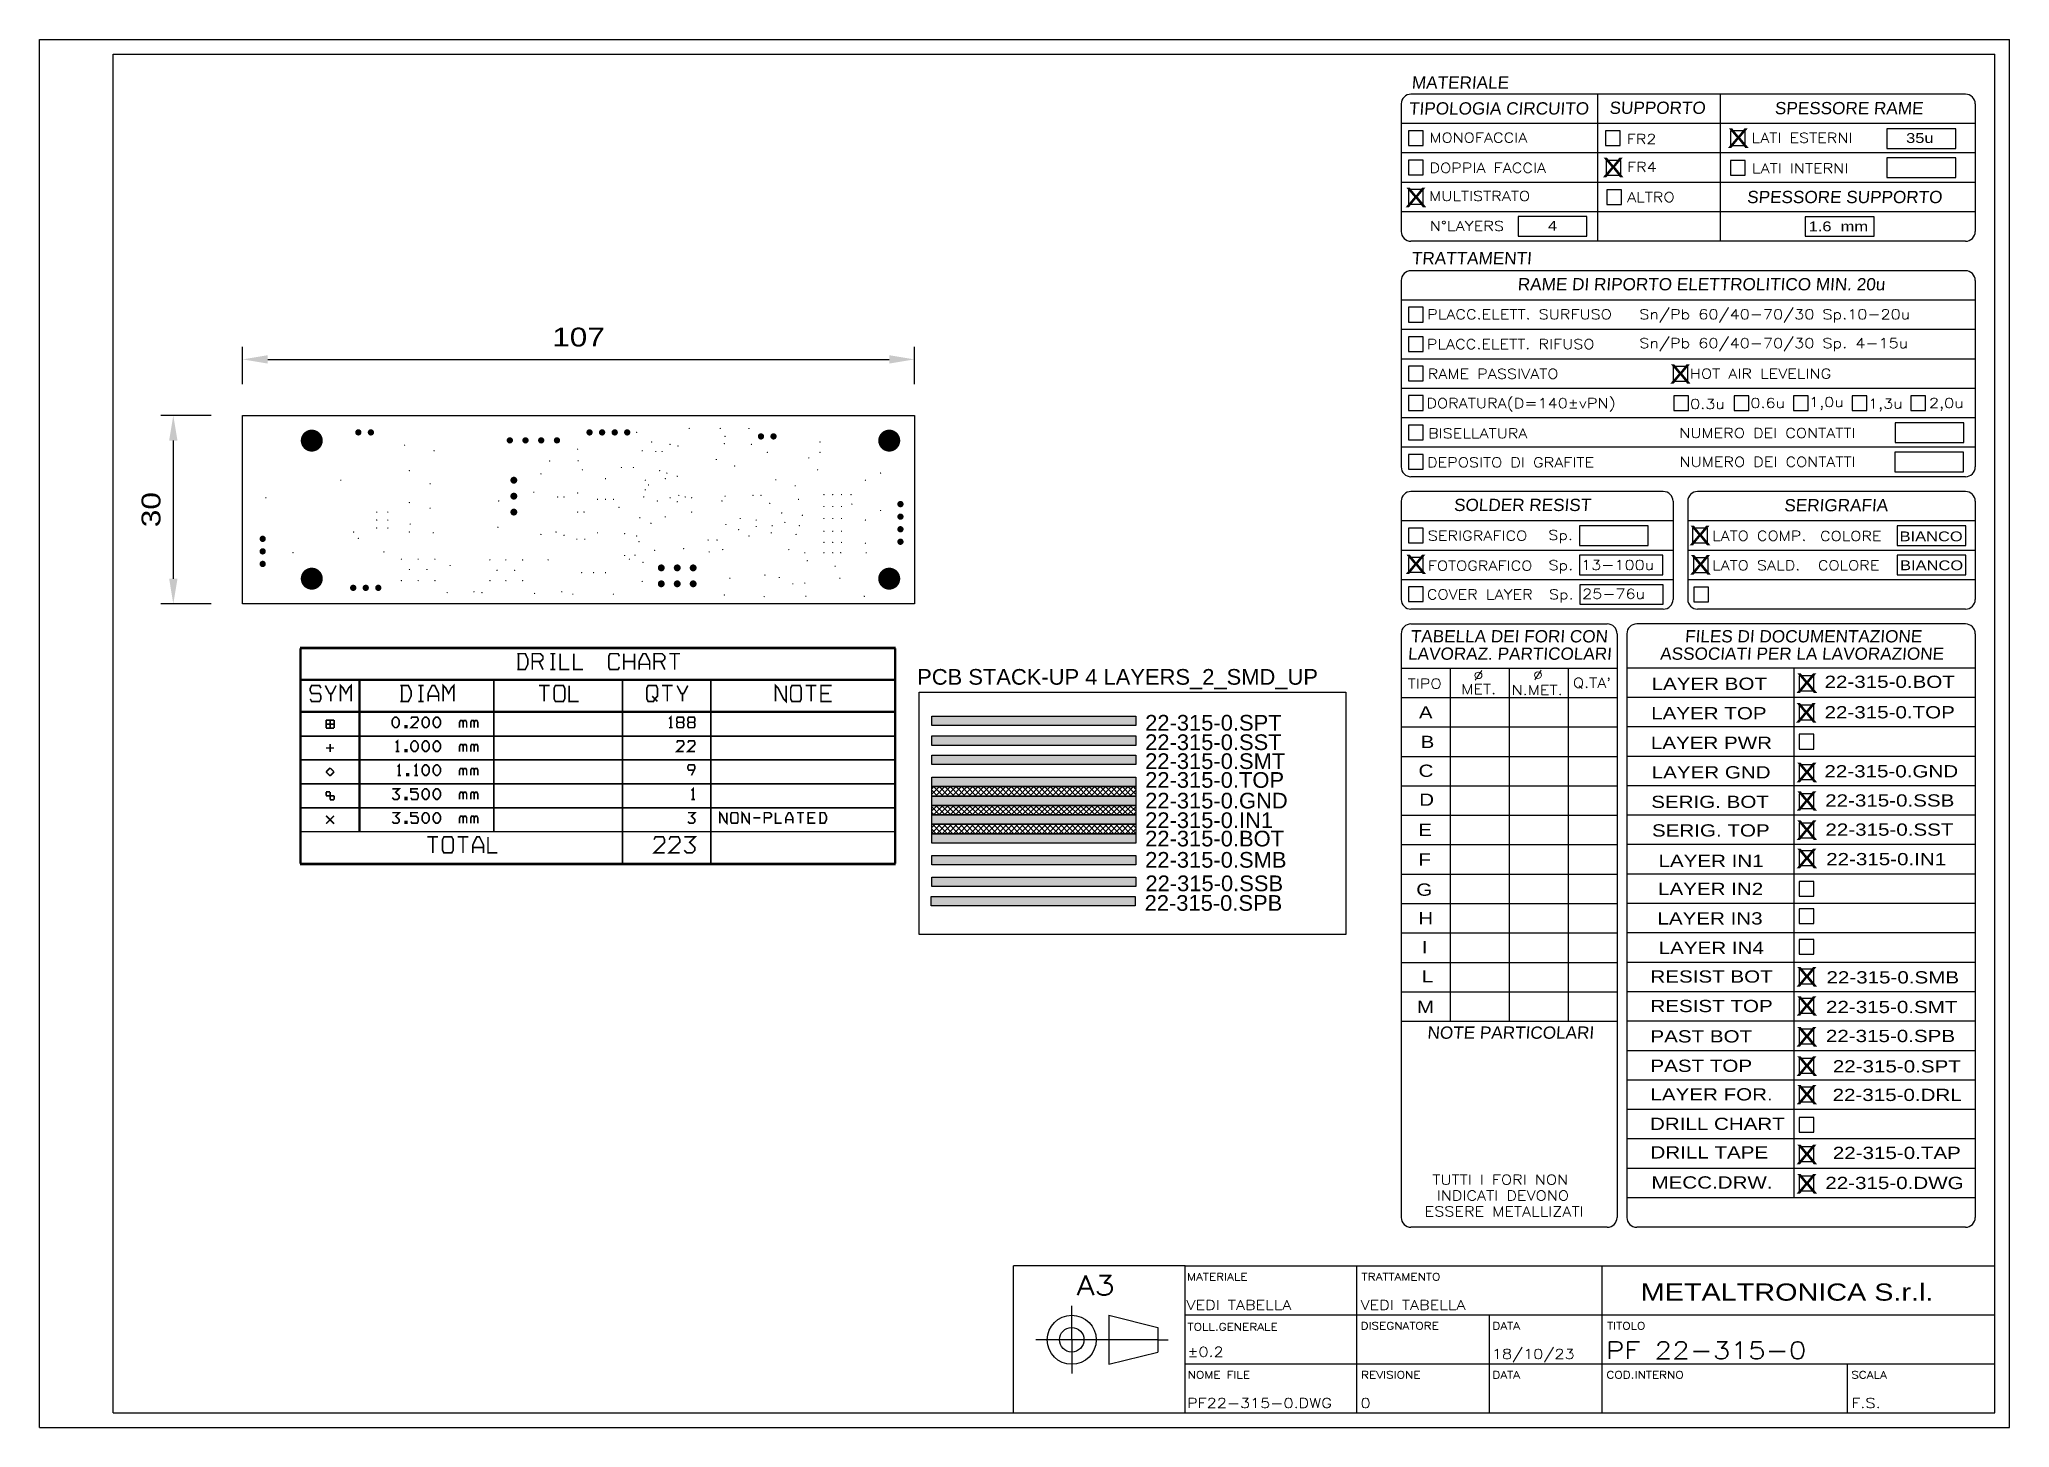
# Paper-space layout 'Layout1' of a CAD drawing. Extents: x 0 to 402, y 0 to 283.
# The model-space entities are those that its viewports show. They can reach past a viewport. Long polylines and large blocks are cut down to what shows.
import ezdxf
from ezdxf.enums import TextEntityAlignment as Align

# ---------------------------------------------------------------- set-up
doc = ezdxf.new("R2010")
doc.units = 0
doc.header["$LTSCALE"] = 10
doc.header["$MEASUREMENT"] = 0
doc.layers.get('0').update_dxf_attribs({"linetype": 'CONTINUOUS'})
doc.layers.get('Defpoints').update_dxf_attribs({"linetype": 'CONTINUOUS'})
for name, color, linetype in [('22-315-0_DRD', 7, 'CONTINUOUS'), ('ATTRIBUTI', 7, 'CONTINUOUS'), ('CARTIGLIO', 7, 'CONTINUOUS'), ('OGGETTO', 7, 'CONTINUOUS'), ('QUOTE', 6, 'CONTINUOUS'), ('TABELLA', 7, 'CONTINUOUS'), ('THRUHOLE_NPT', 8, 'CONTINUOUS'), ('THRUHOLE_TAP', 15, 'CONTINUOUS'), ('VIEWPORT', 7, 'CONTINUOUS')]:
    doc.layers.add(name, color=color, linetype=linetype)
doc.layers.get('VIEWPORT').off()
doc.styles.add('ROMANS', font='romans', dxfattribs={"height": 4})
doc.styles.add('STILE25', font='arial.ttf', dxfattribs={"width": 1.2, "height": 2.5})
doc.styles.add('STILE3', font='arial.ttf', dxfattribs={"width": 1.2, "height": 3})
doc.styles.add('STILE35', font='arial.ttf', dxfattribs={"width": 1.2, "height": 3.5})
doc.styles.add('STYLE4', font='arial.ttf', dxfattribs={"width": 1.2, "height": 4})
doc.dimstyles.new('QUOTE', dxfattribs={"dimscale": 0, "dimtxt": 3, "dimasz": 4, "dimexe": 2, "dimexo": 5, "dimgap": 2, "dimtad": 1, "dimdec": 1, "dimzin": 13, "dimdsep": 46, "dimtxsty": 'STILE3', "dimcen": 0, "dimclrt": 7, "dimadec": 0, "dimazin": 0, "dimtfac": 0.666667, "dimtdec": 1, "dimtofl": 0, "dimtmove": 2, "dimatfit": 3, "dimfxl": 0, "dimtolj": 1, "dimtzin": 13, "dimarcsym": 0})

psp = doc.layouts.get("Layout1")

msp = doc.modelspace()

# ---------------------------------------------------------------- texts
at = {"layer": 'OGGETTO', "style": 'STILE25'}
for s, p in [('PCB STACK-UP 4 LAYERS_2_SMD_UP', (217.91, 247.68)), ('22-315-0.SPT', (254.23, 240.37)), ('22-315-0.SST', (254.23, 237.27)), ('22-315-0.SMT', (254.23, 234.25)), ('22-315-0.TOP', (254.23, 231.25)), ('22-315-0.GND', (254.23, 227.96)), ('22-315-0.IN1', (254.23, 224.84)), ('22-315-0.BOT', (254.23, 221.91)), ('22-315-0.SMB', (254.23, 218.52)), ('22-315-0.SSB', (254.27, 214.78)), ('22-315-0.SPB', (254.14, 211.65))]:
    msp.add_text(s, height=2.5, dxfattribs=at).set_placement(p)

# ---------------------------------------------------------------- blocks, each defined once
blk = doc.blocks.new('QD')
at = {"layer": 'ATTRIBUTI', "linetype": 'Continuous'}
blk.add_lwpolyline([(-1.5, 1.5), (-1.5, -1.5), (1.5, -1.5), (1.5, 1.5)], close=True, dxfattribs=at)
blk = doc.blocks.new('TABELLAPCB2')
at = {"layer": 'ATTRIBUTI', "color": 6, "linetype": 'Continuous'}
for p, q in [((116, 239.99), (102, 239.99)), ((102, 239.99), (102, 235.99)), ((116, 235.99), (116, 239.99)), ((102, 235.99), (116, 235.99))]:
    blk.add_line(p, q, dxfattribs=at)
for points in [[(102, 241.91), (116, 241.91), (116, 245.91), (102, 245.91)], [(26.82, 224.03), (40.82, 224.03), (40.82, 228.03), (26.82, 228.03)], [(85.36, 223.98), (99.36, 223.98), (99.36, 227.98), (85.36, 227.98)], [(103.65, 181.96), (117.65, 181.96), (117.65, 185.96), (103.65, 185.96)], [(103.61, 175.96), (117.61, 175.96), (117.61, 179.96), (103.61, 179.96)], [(39.33, 160.95), (53.33, 160.95), (53.33, 164.95), (39.33, 164.95)], [(104.08, 160.96), (118.08, 160.96), (118.08, 164.96), (104.08, 164.96)], [(39.34, 154.96), (56.34, 154.96), (56.34, 158.96), (39.34, 158.96)], [(104.09, 154.96), (118.09, 154.96), (118.09, 158.96), (104.09, 158.96)], [(39.4, 148.96), (56.4, 148.96), (56.4, 152.96), (39.4, 152.96)]]:
    blk.add_lwpolyline(points, close=True, dxfattribs=at)
at = {"layer": 'TABELLA', "color": 1, "linetype": 'Continuous'}
for p, q in [((118, 252.96), (5, 252.96)), ((43, 252.96), (43, 222.96)), ((68, 252.96), (68, 222.96)), ((3, 250.96), (3, 224.96)), ((120, 250.96), (120, 224.96)), ((120, 246.96), (3, 246.96)), ((118, 222.96), (5, 222.96)), ((118, 216.96), (5, 216.96)), ((3, 214.96), (3, 176.96)), ((120, 214.96), (120, 176.96)), ((120, 210.96), (3, 210.96)), ((118, 174.96), (5, 174.96)), ((3, 169.96), (3, 149.96)), ((56.41, 171.96), (5, 171.96)), ((58.41, 169.96), (58.41, 149.96)), ((61.41, 169.96), (61.41, 149.96)), ((118, 171.96), (63.41, 171.96)), ((120, 169.96), (120, 149.96)), ((58.41, 165.96), (3, 165.96)), ((120, 165.96), (61.41, 165.96)), ((56.41, 147.96), (5, 147.96)), ((5, 144.96), (45, 144.96)), ((118, 144.96), (51, 144.96)), ((118, 147.96), (63.41, 147.96)), ((3, 142.96), (3, 111.96)), ((47, 142.96), (47, 23.96)), ((49, 142.96), (49, 23.96)), ((120, 142.96), (120, 23.96)), ((3, 135.96), (47, 135.96)), ((120, 135.96), (49, 135.96)), ((3, 111.96), (3, 108.96)), ((3, 108.96), (3, 66.96)), ((3, 66.96), (3, 63.96)), ((3, 63.96), (47, 63.96)), ((3, 63.96), (3, 23.96)), ((45, 21.96), (5, 21.96)), ((118, 21.96), (51, 21.96))]:
    blk.add_line(p, q, dxfattribs=at)
at = {"layer": 'TABELLA', "color": 6, "linetype": 'Continuous'}
for p, q in [((120, 240.96), (3, 240.96)), ((120, 234.96), (3, 234.96)), ((120, 228.96), (3, 228.96)), ((120, 204.96), (3, 204.96)), ((120, 198.96), (3, 198.96)), ((120, 192.96), (3, 192.96)), ((120, 186.96), (3, 186.96)), ((120, 180.96), (3, 180.96)), ((58.41, 159.96), (3, 159.96)), ((120, 159.96), (61.41, 159.96)), ((58.41, 153.96), (3, 153.96)), ((120, 153.96), (61.41, 153.96)), ((13, 135.96), (13, 63.96)), ((25, 135.96), (25, 63.96)), ((37, 135.96), (37, 63.96)), ((83.05, 135.96), (83.05, 27.96)), ((3, 129.96), (47, 129.96)), ((120, 129.96), (49, 129.96)), ((3, 123.96), (47, 123.96)), ((120, 123.96), (49, 123.96)), ((3, 117.96), (47, 117.96)), ((120, 117.96), (49, 117.96)), ((3, 111.96), (47, 111.96)), ((120, 111.96), (49, 111.96)), ((3, 105.96), (47, 105.96)), ((120, 105.96), (49, 105.96)), ((3, 99.96), (47, 99.96)), ((120, 99.96), (49, 99.96)), ((3, 93.96), (47, 93.96)), ((120, 93.96), (49, 93.96)), ((3, 87.96), (47, 87.96)), ((120, 87.96), (49, 87.96)), ((3, 81.96), (47, 81.96)), ((120, 81.96), (49, 81.96)), ((3, 75.96), (47, 75.96)), ((120, 75.96), (49, 75.96)), ((3, 69.96), (47, 69.96)), ((120, 69.96), (49, 69.96)), ((120, 63.96), (49, 63.96)), ((120, 57.96), (49, 57.96)), ((120, 51.96), (49, 51.96)), ((120, 45.96), (49, 45.96)), ((120, 39.96), (49, 39.96)), ((120, 33.96), (49, 33.96)), ((120, 27.96), (49, 27.96))]:
    blk.add_line(p, q, dxfattribs=at)
at = {"layer": 'TABELLA', "color": 1, "linetype": 'Continuous'}
for centre, start, end in [((5, 250.96), 90, 180), ((118, 250.96), 0, 90), ((5, 224.96), 180, 270), ((118, 224.96), 270, 0), ((5, 214.96), 90, 180), ((118, 214.96), 0, 90), ((5, 176.96), 180, 270), ((118, 176.96), 270, 0), ((5, 169.96), 90, 180), ((56.41, 169.96), 0, 90), ((63.41, 169.96), 90, 180), ((118, 169.96), 0, 90), ((5, 149.96), 180, 270), ((56.41, 149.96), 270, 0), ((63.41, 149.96), 180, 270), ((118, 149.96), 270, 0), ((5, 142.96), 90, 180), ((45, 142.96), 0, 90), ((51, 142.96), 90, 180), ((118, 142.96), 0, 90), ((5, 23.96), 180, 270), ((45, 23.96), 270, 0), ((51, 23.96), 180, 270), ((118, 23.96), 270, 0)]:
    blk.add_arc(centre, 2, start, end, dxfattribs=at)
at = {"layer": 'TABELLA', "linetype": 'Continuous'}
for p in [(6, 244), (46.11, 243.96), (71.62, 243.96), (6, 238), (46.25, 237.96), (71.62, 237.96), (6, 232), (46.4, 231.96), (6, 208), (6, 202), (6, 196), (59.91, 195.96), (6, 190), (60.05, 189.96), (72.34, 189.96), (84.42, 189.96), (96.42, 189.96), (108.34, 189.96), (6, 184), (6, 178), (6, 163), (63.9, 162.96), (6, 157), (64.05, 156.96), (6, 151), (64.11, 150.96), (85.62, 132.85), (85.62, 126.9), (85.62, 120.96), (85.62, 114.74), (85.62, 108.8), (85.62, 102.85), (85.62, 97.18), (85.62, 90.93), (85.62, 85.36), (85.62, 79.15), (85.62, 73.07), (85.62, 67.12), (85.62, 60.86), (85.62, 54.86), (85.62, 49.03), (85.62, 42.85), (85.62, 36.85), (85.62, 30.87)]:
    blk.add_blockref('QD', p, dxfattribs=at)
at = {"layer": 'ATTRIBUTI', "linetype": 'Continuous', "width": 1.2, "flags": 8}
for tag, height, style, p in [('X', 4, 'STYLE4', (6.1, 244.01)), ('X', 4, 'STYLE4', (71.7, 244.01)), ('VAL', 2, 'STILE25', (108.7, 244.01)), ('X', 4, 'STYLE4', (6, 237.91)), ('X', 4, 'STYLE4', (46.2, 238.01)), ('VAL', 2, 'STILE25', (92.09, 226)), ('X', 4, 'STYLE4', (6, 208.01)), ('X', 4, 'STYLE4', (6, 163.01)), ('X', 4, 'STYLE4', (63.9, 163.01)), ('VAL', 2, 'STILE25', (46.4, 163.01)), ('COL', 2, 'STILE25', (111, 162.81))]:
    blk.add_attdef(tag, text='', height=height, dxfattribs=dict(at, style=style)).set_placement(p, align=Align.MIDDLE_CENTER)
at = {"layer": 'ATTRIBUTI', "linetype": 'Continuous', "width": 1.2}
for tag, height, style, p in [('X', 4, 'STYLE4', (46.1, 244.01)), ('X', 4, 'STYLE4', (71.6, 238.01)), ('VAL', 2, 'STILE25', (108.96, 238.08)), ('X', 4, 'STYLE4', (6, 231.91)), ('X', 4, 'STYLE4', (46.4, 232.01)), ('X', 4, 'STYLE4', (6, 202.01)), ('X', 4, 'STYLE4', (6, 196.01)), ('X', 4, 'STYLE4', (59.9, 195.91)), ('X', 4, 'STYLE4', (6, 190.01)), ('X', 4, 'STYLE4', (60, 189.91)), ('X', 4, 'STYLE4', (72.3, 189.91)), ('X', 4, 'STYLE4', (84.4, 189.91)), ('X', 4, 'STYLE4', (96.4, 190.01)), ('X', 4, 'STYLE4', (108.3, 190.01)), ('X', 4, 'STYLE4', (6, 184.01)), ('NUM', 2, 'STILE25', (110.99, 183.91)), ('X', 4, 'STYLE4', (6, 178.01)), ('NUM', 2, 'STILE25', (111.02, 178.01)), ('X', 4, 'STYLE4', (6, 157.11)), ('X', 4, 'STYLE4', (64, 157.01)), ('BIANCO', 2, 'STILE25', (111.1, 156.91)), ('X', 4, 'STYLE4', (6, 151.01)), ('X', 4, 'STYLE4', (85.68, 132.91)), ('CSXXXR1.BOT', 2.5, 'STILE25', (102.56, 133.16)), ('X', 4, 'STYLE4', (85.54, 126.83)), ('DIA', 2.5, 'STILE25', (19.2, 127.01)), ('DIA', 2.5, 'STILE25', (31.1, 126.91)), ('QTA', 2.5, 'STILE25', (42.1, 126.91)), ('CSXXXR1.TOP', 2.5, 'STILE25', (102.56, 126.94)), ('DIA', 2.5, 'STILE25', (19.2, 120.91)), ('DIA', 2.5, 'STILE25', (31.1, 121.01)), ('QTA', 2.5, 'STILE25', (42.1, 120.91)), ('X', 4, 'STYLE4', (85.68, 120.88)), ('CSXXXR1.PWR', 2.5, 'STILE25', (103.25, 121)), ('X', 4, 'STYLE4', (85.68, 114.67)), ('DIA', 2.5, 'STILE25', (19.1, 114.91)), ('DIA', 2.5, 'STILE25', (31.1, 114.81)), ('QTA', 2.5, 'STILE25', (42, 114.91)), ('CSXXXR1.GND', 2.5, 'STILE25', (102.89, 114.92)), ('DIA', 2.5, 'STILE25', (19.1, 108.91)), ('DIA', 2.5, 'STILE25', (31.2, 108.91)), ('QTA', 2.5, 'STILE25', (42.1, 108.91)), ('X', 4, 'STYLE4', (85.68, 108.86)), ('CSXXXR1.SSB', 2.5, 'STILE25', (102.57, 108.97)), ('X', 4, 'STYLE4', (85.68, 102.91)), ('DIA', 2.5, 'STILE25', (19, 102.91)), ('DIA', 2.5, 'STILE25', (31.3, 103.11)), ('QTA', 2.5, 'STILE25', (42.3, 102.91)), ('CSXXXR1.SST', 2.5, 'STILE25', (102.5, 103.03)), ('DIA', 2.5, 'STILE25', (19.1, 96.91)), ('DIA', 2.5, 'STILE25', (31.3, 97.11)), ('QTA', 2.5, 'STILE25', (42.2, 97.21)), ('X', 4, 'STYLE4', (85.68, 97.13)), ('CSXXXR1.IN1', 2.5, 'STILE25', (101.84, 97.01)), ('X', 4, 'STYLE4', (85.68, 90.99)), ('CSXXXR1.IN2', 2.5, 'STILE25', (101.79, 91.24)), ('DIA', 2.5, 'STILE25', (19.2, 90.91)), ('DIA', 2.5, 'STILE25', (31.3, 91.01)), ('QTA', 2.5, 'STILE25', (42, 90.91)), ('DIA', 2.5, 'STILE25', (19.2, 84.91)), ('DIA', 2.5, 'STILE25', (31.4, 85.11)), ('QTA', 2.5, 'STILE25', (42, 84.91)), ('X', 4, 'STYLE4', (85.68, 85.58)), ('CSXXXR1.IN3', 2.5, 'STILE25', (101.63, 84.93)), ('X', 4, 'STYLE4', (85.68, 79.23)), ('DIA', 2.5, 'STILE25', (19.1, 78.91)), ('DIA', 2.5, 'STILE25', (31.4, 79.01)), ('QTA', 2.5, 'STILE25', (42.1, 79.01)), ('CSXXXR1.IN4', 2.5, 'STILE25', (101.78, 78.94)), ('DIA', 2.5, 'STILE25', (19.1, 72.91)), ('DIA', 2.5, 'STILE25', (31.3, 73.01)), ('QTA', 2.5, 'STILE25', (41.9, 73.01)), ('X', 4, 'STYLE4', (85.68, 73.02)), ('CSXXXR1.SMB', 2.5, 'STILE25', (103.19, 72.9)), ('DIA', 2.5, 'STILE25', (31.3, 67.11)), ('X', 4, 'STYLE4', (85.68, 67.07)), ('DIA', 2.5, 'STILE25', (19.1, 66.91)), ('QTA', 2.5, 'STILE25', (42, 66.91)), ('CSXXXR1.SMT', 2.5, 'STILE25', (102.97, 66.87)), ('X', 4, 'STYLE4', (85.68, 60.81)), ('CSXXXR1.SPB', 2.5, 'STILE25', (102.72, 60.95)), ('X', 4, 'STYLE4', (85.68, 54.81)), ('CSXXXR1.SMT', 2.5, 'STILE25', (104.02, 54.77)), ('X', 4, 'STYLE4', (85.68, 48.99)), ('CSXXXR1.DRL', 2.5, 'STILE25', (104.09, 48.95)), ('X', 4, 'STYLE4', (85.68, 42.8)), ('CSXXXR1.DRD', 2.5, 'STILE25', (104.36, 43.13)), ('X', 4, 'STYLE4', (85.68, 36.8)), ('CSXXXR1.TAP', 2.5, 'STILE25', (104.02, 37.12)), ('X', 4, 'STYLE4', (85.68, 30.82)), ('CSXXXR1.DWG', 2.5, 'STILE25', (103.53, 31))]:
    blk.add_attdef(tag, text='', height=height, dxfattribs=dict(at, style=style)).set_placement(p, align=Align.MIDDLE_CENTER)
at = {"layer": 'TABELLA', "linetype": 'Continuous', "style": 'STILE25', "oblique": 4}
for s, p in [('MATERIALE', (5.12, 254.07)), ('TIPOLOGIA CIRCUITO', (4.54, 248.8)), ('SUPPORTO', (45.4, 248.93)), ('SPESSORE RAME', (79.1, 248.86)), ('SPESSORE SUPPORTO', (73.45, 230.74)), ('TRATTAMENTI', (5.12, 218.26)), ('RAME DI RIPORTO ELETTROLITICO MIN. 20u', (26.7, 212.96)), ('SOLDER RESIST', (13.71, 167.97)), ('SERIGRAFIA', (81.02, 167.91)), ('TABELLA DEI FORI CON', (4.9, 141.19)), ('FILES DI DOCUMENTAZIONE', (60.8, 141.19)), ('LAVORAZ. PARTICOLARI', (4.35, 137.65)), ('ASSOCIATI PER LA LAVORAZIONE', (55.73, 137.65)), ('NOTE PARTICOLARI', (8.3, 60.39))]:
    blk.add_text(s, height=2.5, dxfattribs=at).set_placement(p)
at = {"layer": 'TABELLA', "linetype": 'Continuous', "width": 1.2}
for s, height, style, p in [('MONOFACCIA', 2, 'ROMANS', (8.75, 243.1)), ('LATI ESTERNI', 2, 'ROMANS', (74.41, 243.06)), ('FR2', 2, 'ROMANS', (48.96, 242.8)), ('DOPPIA FACCIA', 2, 'ROMANS', (8.78, 236.93)), ('FR4', 2, 'ROMANS', (49.03, 237.1)), ('LATI INTERNI', 2, 'ROMANS', (74.49, 236.85)), ('MULTISTRATO', 2, 'ROMANS', (8.7, 231.18)), ('ALTRO', 2, 'ROMANS', (49.05, 230.96)), ('N°LAYERS', 2, 'ROMANS', (8.83, 225.09)), ('PLACC.ELETT. SURFUSO ', 2, 'ROMANS', (8.29, 207.08)), ('Sn/Pb 60/40-70/30 Sp.10-20u', 2, 'ROMANS', (51.52, 207.08)), ('PLACC.ELETT. RIFUSO ', 2, 'ROMANS', (8.24, 200.99)), ('Sn/Pb 60/40-70/30 Sp. 4-15u', 2, 'ROMANS', (51.52, 201.2)), ('RAME PASSIVATO', 2, 'ROMANS', (8.41, 194.95)), ('HOT AIR LEVELING', 2, 'ROMANS', (61.84, 194.99)), ('DORATURA(D=140%%PvPN)', 2, 'ROMANS', (8.15, 188.96)), ('0.3u', 2, 'ROMANS', (61.89, 188.8)), ('0.6u', 2, 'ROMANS', (74.17, 188.99)), ('1,0u', 2, 'ROMANS', (86.13, 189.19)), ('1,3u', 2, 'ROMANS', (98.14, 188.87)), ('2,0u', 2, 'ROMANS', (110.56, 188.99)), ('BISELLATURA', 2, 'ROMANS', (8.47, 182.83)), ('NUMERO DEI CONTATTI', 2, 'ROMANS', (59.68, 182.87)), ('DEPOSITO DI GRAFITE', 2, 'ROMANS', (8.27, 176.89)), ('NUMERO DEI CONTATTI', 2, 'ROMANS', (59.72, 176.99)), ('SERIGRAFICO ', 2, 'ROMANS', (8.42, 161.95)), ('Sp.', 2, 'ROMANS', (32.98, 162.07)), ('LATO COMP.', 2, 'ROMANS', (66.34, 161.92)), ('COLORE', 2, 'ROMANS', (88.35, 161.87)), ('FOTOGRAFICO ', 2, 'ROMANS', (8.44, 155.84)), ('Sp.', 2, 'ROMANS', (33.02, 155.93)), ('13-100u', 2, 'ROMANS', (39.67, 155.98)), ('LATO SALD.', 2, 'ROMANS', (66.34, 155.9)), ('COLORE', 2, 'ROMANS', (87.91, 155.9)), ('COVER LAYER ', 2, 'ROMANS', (8.23, 149.97)), ('Sp.', 2, 'ROMANS', (33.12, 149.98)), ('25-76u', 2, 'ROMANS', (39.88, 150.08)), ('TIPO', 2, 'ROMANS', (4.34, 131.78)), ('MET.', 2, 'ROMANS', (15.25, 130.65)), ('%%C', 2, 'ROMANS', (17.72, 133.47)), ('%%C', 2, 'ROMANS', (29.85, 133.53)), ("Q.TA'", 2, 'ROMANS', (38.01, 131.96)), ('LAYER BOT', 2.5, 'STILE25', (54.03, 131.51)), ('N.MET.', 2, 'ROMANS', (25.51, 130.47)), ('A', 2.5, 'STILE25', (6.61, 125.68)), ('LAYER TOP', 2.5, 'STILE25', (53.95, 125.5)), ('B', 2.5, 'STILE25', (6.96, 119.66)), ('LAYER PWR', 2.5, 'STILE25', (53.89, 119.48)), ('C', 2.5, 'STILE25', (6.54, 113.78)), ('LAYER GND', 2.5, 'STILE25', (54.06, 113.46)), ('D', 2.5, 'STILE25', (6.68, 107.88)), ('SERIG. BOT', 2.5, 'STILE25', (53.96, 107.44)), ('E', 2.5, 'STILE25', (6.49, 101.71)), ('SERIG. TOP', 2.5, 'STILE25', (54.11, 101.61)), ('F', 2.5, 'STILE25', (6.51, 95.68)), ('LAYER IN1', 2.5, 'STILE25', (55.44, 95.41)), ('G', 2.5, 'STILE25', (6.08, 89.54)), ('LAYER IN2', 2.5, 'STILE25', (55.35, 89.7)), ('H', 2.5, 'STILE25', (6.49, 83.72)), ('LAYER IN3', 2.5, 'STILE25', (55.23, 83.68)), ('I', 2.5, 'STILE25', (7.23, 77.79)), ('LAYER IN4', 2.5, 'STILE25', (55.48, 77.66)), ('L', 2.5, 'STILE25', (7.2, 71.87)), ('RESIST BOT', 2.5, 'STILE25', (53.8, 71.83)), ('RESIST TOP', 2.5, 'STILE25', (53.8, 65.82)), ('M', 2.5, 'STILE25', (6.2, 65.65)), ('PAST BOT', 2.5, 'STILE25', (53.8, 59.63)), ('PAST TOP', 2.5, 'STILE25', (53.8, 53.63)), ('LAYER FOR.', 2.5, 'STILE25', (53.8, 47.81)), ('DRILL CHART', 2.5, 'STILE25', (53.71, 41.8)), ('DRILL TAPE', 2.5, 'STILE25', (53.8, 35.98)), ('TUTTI I FORI NON', 2, 'ROMANS', (9.36, 30.67)), ('MECC.DRW.', 2.5, 'STILE25', (54.01, 29.85)), ('INDICATI DEVONO', 2, 'ROMANS', (10.24, 27.43)), ('ESSERE METALLIZATI', 2, 'ROMANS', (7.78, 24.19))]:
    blk.add_text(s, height=height, dxfattribs=dict(at, style=style)).set_placement(p)
at = {"layer": 'TABELLA', "linetype": 'Continuous', "style": 'STILE25', "width": 1.2}
blk.add_attdef('NUM', text='', height=2, dxfattribs=at).set_placement((33.83, 226.12), align=Align.MIDDLE_CENTER)
blk = doc.blocks.new('A3METALTRONICA')
at = {"layer": 'CARTIGLIO', "color": 6, "linetype": 'Continuous'}
for p, q in [((0, 283), (401.5, 283)), ((0, 0), (0, 283)), ((401.5, 0), (401.5, 283)), ((233.5, 3), (233.5, 33)), ((268.5, 3), (268.5, 33)), ((318.5, 3), (318.5, 33)), ((233.5, 23), (398.5, 23)), ((295.5, 3), (295.5, 23)), ((233.5, 13), (398.5, 13)), ((368.5, 3), (368.5, 13)), ((0, 0), (401.5, 0))]:
    blk.add_line(p, q, dxfattribs=at)
at = {"layer": 'CARTIGLIO', "color": 1, "linetype": 'Continuous'}
for p, q in [((15, 280), (398.5, 280)), ((15, 3), (15, 280)), ((398.5, 3), (398.5, 280)), ((198.5, 3), (198.5, 33)), ((233.5, 33), (198.5, 33)), ((233.5, 33), (398.5, 33)), ((15, 3), (398.5, 3))]:
    blk.add_line(p, q, dxfattribs=at)
at = {"layer": 'CARTIGLIO', "color": 6}
for p, q in [((210.37, 17.91), (210.37, 24.81)), ((227.92, 17.91), (203.08, 17.91)), ((210.37, 17.91), (210.37, 11)), ((227.92, 17.91), (230, 17.91))]:
    blk.add_line(p, q, dxfattribs=at)
at = {"layer": 'CARTIGLIO', "color": 1}
for p, q in [((217.92, 22.91), (227.92, 20.41)), ((217.92, 22.91), (217.92, 12.91)), ((227.92, 20.41), (227.92, 15.41)), ((217.92, 12.91), (227.92, 15.41))]:
    blk.add_line(p, q, dxfattribs=at)
for radius in [5, 2.5]:
    blk.add_circle((210.37, 17.91), radius, dxfattribs=at)
at = {"layer": 'CARTIGLIO', "color": 1, "linetype": 'Continuous', "style": 'ROMANS', "width": 1.2}
blk.add_text('A3', height=4, dxfattribs=at).set_placement((211.32, 27.03))
at = {"layer": 'CARTIGLIO', "color": 0, "linetype": 'Continuous', "style": 'ROMANS', "width": 1.2}
for s, p in [('MATERIALE', (233.87, 30)), ('TRATTAMENTO', (269.45, 30)), ('TOLL.GENERALE', (233.99, 19.77)), ('DISEGNATORE', (269.23, 20)), ('DATA', (296.11, 20)), ('TITOLO', (319.47, 20)), ('NOME FILE', (233.99, 10)), ('REVISIONE', (269.35, 10)), ('DATA', (296.11, 10)), ('COD.INTERNO', (319.35, 10)), ('SCALA', (369.23, 10))]:
    blk.add_text(s, height=1.5, dxfattribs=at).set_placement(p)
at = {"layer": 'CARTIGLIO', "linetype": 'Continuous', "style": 'STILE35', "width": 1.2}
blk.add_text('METALTRONICA S.r.l.', height=3.5, dxfattribs=at).set_placement((326.33, 25.88))
at = {"layer": 'CARTIGLIO', "color": 0, "linetype": 'Continuous', "style": 'ROMANS', "width": 1.2}
for tag, p, height in [('MATERIALE', (233.75, 24), 2), ('TRATTAMENTO', (269.23, 24), 2), ('TITOLO', (319.23, 14), 3.5), ('DISEGNATORE', (269.23, 14), 2), ('DATADIS', (295.99, 14), 2), ('NOMEFILE', (233.87, 4), 2), ('REVISIONE', (269.23, 4), 2), ('DATAREV', (295.99, 4), 2), ('CODICE', (319.35, 4), 2), ('SCALA', (369.25, 4), 2)]:
    blk.add_attdef(tag, p, '', height=height, dxfattribs=at)
at = {"layer": 'CARTIGLIO', "color": 0, "linetype": 'Continuous', "style": 'ROMANS', "width": 1.2, "flags": 8}
blk.add_attdef('TOLLERANZA', text='', height=2, dxfattribs=at).set_placement((233.93, 13.85), align=Align.BOTTOM_LEFT)
blk = doc.blocks.new('ROUND_17')
at = {"const_width": 1.75006}
blk.add_lwpolyline([(-0.87503, 0, 1), (0.87503, 0, 1)], format="xyb", close=True, dxfattribs=at)
blk = doc.blocks.new('ROUND_83')
at = {"const_width": 0.10033}
blk.add_lwpolyline([(-0.050164, 0, 1), (0.050164, 0, 1)], format="xyb", close=True, dxfattribs=at)
blk = doc.blocks.new('ROUND_84')
at = {"const_width": 0.50038}
blk.add_lwpolyline([(-0.25019, 0, 1), (0.25019, 0, 1)], format="xyb", close=True, dxfattribs=at)
blk = doc.blocks.new('ROUND_85')
at = {"const_width": 0.54991}
blk.add_lwpolyline([(-0.274954, 0, 1), (0.274954, 0, 1)], format="xyb", close=True, dxfattribs=at)
blk = doc.blocks.new('*D84')
at = {"layer": 'Defpoints', "color": 0, "transparency": 16777216}
for p in [(217.46, 299.52), (110.46, 290.58), (217.46, 290.58)]:
    blk.add_point(p, dxfattribs=at)
at = {"layer": 'QUOTE', "color": 0, "lineweight": -2, "transparency": 16777216}
for p, q in [((110.46, 295.58), (110.46, 301.52)), ((217.46, 295.58), (217.46, 301.52)), ((114.46, 299.52), (213.46, 299.52))]:
    blk.add_line(p, q, dxfattribs=at)
at = {"layer": 'QUOTE', "color": 0, "transparency": 16777216}
for points in [[(114.46, 300.19), (114.46, 298.86), (110.46, 299.52)], [(213.46, 300.19), (213.46, 298.86), (217.46, 299.52)]]:
    blk.add_solid(points, dxfattribs=at)
at = {"layer": 'QUOTE', "color": 7, "transparency": 16777216, "insert": (163.96, 303.06), "char_height": 3, "attachment_point": 5, "style": 'STILE3'}
blk.add_mtext('\\A1;107', dxfattribs=at)
blk = doc.blocks.new('*D85')
at = {"layer": 'Defpoints', "color": 0, "transparency": 16777216}
for p in [(110.46, 290.58), (99.41, 260.58), (110.46, 260.58)]:
    blk.add_point(p, dxfattribs=at)
at = {"layer": 'QUOTE', "color": 0, "lineweight": -2, "transparency": 16777216}
for p, q in [((105.46, 290.58), (97.41, 290.58)), ((99.41, 286.58), (99.41, 264.58)), ((105.46, 260.58), (97.41, 260.58))]:
    blk.add_line(p, q, dxfattribs=at)
at = {"layer": 'QUOTE', "color": 0, "transparency": 16777216}
for points in [[(98.75, 286.58), (100.08, 286.58), (99.41, 290.58)], [(98.75, 264.58), (100.08, 264.58), (99.41, 260.58)]]:
    blk.add_solid(points, dxfattribs=at)
at = {"layer": 'QUOTE', "color": 7, "transparency": 16777216, "insert": (95.88, 275.58), "char_height": 3, "attachment_point": 5, "rotation": 90, "style": 'STILE3'}
blk.add_mtext('\\A1;30', dxfattribs=at)

# ---------------------------------------------------------------- dimensions: what is measured, and where the dimension line sits
at = {"layer": 'QUOTE'}
dim = msp.add_linear_dim(base=(217.46, 299.52), p1=(110.46, 290.58), p2=(217.46, 290.58), dimstyle='QUOTE', override={"dimscale": 1}, dxfattribs=at)
dim.commit()
dim.dimension.update_dxf_attribs({"geometry": '*D84', "text_midpoint": (163.96, 303.06)})
dim = msp.add_linear_dim(base=(99.41, 260.58), p1=(110.46, 290.58), p2=(110.46, 260.58), angle=90, dimstyle='QUOTE', override={"dimscale": 1}, dxfattribs=at)
dim.commit()
dim.dimension.update_dxf_attribs({"geometry": '*D85', "text_midpoint": (95.88, 275.58)})

# ---------------------------------------------------------------- hatches: boundary and pattern name
at = {"layer": 'OGGETTO'}
for points in [[(220.23, 242.66), (220.23, 241.16), (252.73, 241.16), (252.73, 242.66)], [(220.14, 213.95), (220.14, 212.45), (252.64, 212.45), (252.64, 213.95)]]:
    msp.add_hatch(color=6, dxfattribs=at).paths.add_polyline_path(points)
h = msp.add_hatch(color=7, dxfattribs=at)
h.dxf.hatch_style = 1
h.paths.add_polyline_path([(252.73, 238.01), (252.73, 239.51), (220.23, 239.51), (220.23, 238.01)])
h = msp.add_hatch(color=3, dxfattribs=at)
h.dxf.hatch_style = 1
h.paths.add_polyline_path([(252.73, 234.95), (252.73, 236.45), (220.23, 236.45), (220.23, 234.95)])
h.paths.add_polyline_path([(252.73, 218.99), (252.73, 220.49), (220.23, 220.49), (220.23, 218.99)])
h = msp.add_hatch(color=1, dxfattribs=at)
h.dxf.hatch_style = 1
h.paths.add_polyline_path([(252.73, 232.94), (220.23, 232.94), (220.23, 231.44), (252.73, 231.44)])
h.paths.add_polyline_path([(252.73, 229.94), (220.23, 229.94), (220.23, 228.44), (252.73, 228.44)])
h.paths.add_polyline_path([(252.73, 226.94), (220.23, 226.94), (220.23, 225.44), (252.73, 225.44)])
h.paths.add_polyline_path([(252.73, 223.94), (220.23, 223.94), (220.23, 222.44), (252.73, 222.44)])
h = msp.add_hatch(dxfattribs=at)
h.set_pattern_fill('ANSI37', color=256, scale=5, style=0)
h.set_pattern_definition([(45, (85.31514, -27.5591), (-0.4419417, 0.4419417), []), (135, (85.31514, -27.5591), (-0.4419417, -0.4419417), [])])
h.paths.add_polyline_path([(220.23, 231.44), (220.23, 229.94), (252.73, 229.94), (252.73, 231.44)])
h.paths.add_polyline_path([(220.23, 228.44), (220.23, 226.94), (252.73, 226.94), (252.73, 228.44)])
h.paths.add_polyline_path([(252.73, 223.94), (252.73, 225.44), (220.23, 225.44), (220.23, 223.94)])
h = msp.add_hatch(color=7, dxfattribs=at)
h.dxf.hatch_style = 1
h.paths.add_polyline_path([(252.77, 215.52), (252.77, 217.02), (220.27, 217.02), (220.27, 215.52)])

# ---------------------------------------------------------------- linework, layer by layer
at = {"layer": '22-315-0_DRD'}
for p, q in [((110.46, 260.58), (110.46, 290.58)), ((110.46, 290.58), (217.46, 290.58)), ((217.46, 290.58), (217.46, 260.58)), ((117.46, 260.58), (110.46, 260.58)), ((217.46, 260.58), (117.46, 260.58))]:
    msp.add_line(p, q, dxfattribs=at)
at = {"layer": '22-315-0_DRD', "const_width": 0.254}
for points in [[(214.49, 253.6), (119.62, 253.6)], [(119.62, 219.18), (119.62, 253.47)], [(214.37, 253.47), (119.75, 253.47)], [(119.75, 219.18), (119.75, 253.47)], [(154.2, 250.09), (155.47, 250.09), (155.89, 250.93), (155.89, 251.78), (155.47, 252.63), (154.2, 252.63)], [(154.41, 250.09), (154.41, 252.63)], [(156.61, 251.36), (157.88, 251.36), (158.31, 251.78), (158.31, 252.2), (157.88, 252.63), (156.61, 252.63), (156.61, 250.09)], [(157.67, 251.36), (158.31, 250.09)], [(160.29, 252.63), (159.45, 252.63)], [(159.87, 250.09), (159.87, 252.63)], [(162.5, 250.09), (161.02, 250.09), (161.02, 252.63)], [(164.7, 250.09), (163.22, 250.09), (163.22, 252.63)], [(170.48, 250.51), (170.26, 250.09), (168.99, 250.09), (168.78, 250.51), (168.78, 252.2), (168.99, 252.63), (170.26, 252.63), (170.48, 252.2)], [(171.2, 250.09), (171.2, 252.63)], [(172.89, 251.36), (171.2, 251.36)], [(172.89, 250.09), (172.89, 252.63)], [(175.3, 250.09), (175.3, 251.36), (174.67, 252.63), (174.24, 252.63), (173.61, 251.36), (173.61, 250.09)], [(176.02, 251.36), (177.29, 251.36), (177.72, 251.78), (177.72, 252.2), (177.29, 252.63), (176.02, 252.63), (176.02, 250.09)], [(177.08, 251.36), (177.72, 250.09)], [(180.13, 252.63), (178.43, 252.63)], [(179.28, 250.09), (179.28, 252.63)], [(214.37, 219.18), (214.37, 253.47)], [(214.49, 219.18), (214.49, 253.47)], [(214.37, 248.52), (119.75, 248.52)], [(214.37, 248.39), (119.75, 248.39)], [(129.02, 224.26), (129.02, 248.39)], [(129.15, 224.26), (129.15, 248.39)], [(150.46, 224.26), (150.46, 248.39)], [(160.29, 250.09), (159.45, 250.09)], [(170.95, 219.18), (170.95, 248.39)], [(175.3, 250.93), (173.61, 250.93)], [(185.05, 219.18), (185.05, 248.39)], [(122.93, 247.12), (122.71, 247.55), (121.44, 247.55), (121.23, 247.12), (121.23, 246.7), (121.44, 246.28), (122.71, 246.28), (122.93, 245.85), (122.93, 245.43), (122.71, 245.01), (121.44, 245.01), (121.23, 245.43)], [(125.34, 247.55), (124.7, 246.28), (124.28, 246.28), (123.64, 247.55)], [(124.49, 245.01), (124.49, 246.28)], [(127.75, 245.01), (127.75, 247.55), (127.33, 247.12), (126.91, 246.28), (126.48, 247.12), (126.06, 247.55), (126.06, 245.01)], [(135.59, 245.01), (136.86, 245.01), (137.29, 245.85), (137.29, 246.7), (136.86, 247.55), (135.59, 247.55)], [(135.81, 245.01), (135.81, 247.55)], [(139.28, 247.55), (138.43, 247.55)], [(139.28, 245.01), (138.43, 245.01)], [(138.85, 245.01), (138.85, 247.55)], [(141.69, 245.01), (141.69, 246.28), (141.05, 247.55), (140.63, 247.55), (140, 246.28), (140, 245.01)], [(141.69, 245.85), (140, 245.85)], [(144.1, 245.01), (144.1, 247.55), (143.68, 247.12), (143.26, 246.28), (142.83, 247.12), (142.41, 247.55), (142.41, 245.01)], [(159.35, 247.55), (157.66, 247.55)], [(158.51, 245.01), (158.51, 247.55)], [(160.28, 245.01), (160.07, 245.43), (160.07, 247.12), (160.28, 247.55), (161.55, 247.55), (161.77, 247.12), (161.77, 245.43), (161.55, 245.01), (160.28, 245.01)], [(163.97, 245.01), (162.49, 245.01), (162.49, 247.55)], [(174.85, 245.43), (175.06, 245.01), (175.9, 245.01), (176.12, 245.43), (176.54, 245.85), (176.54, 247.12), (176.33, 247.55), (175.06, 247.55), (174.85, 247.12), (174.85, 245.43)], [(175.69, 245.85), (176.54, 245.01)], [(178.95, 247.55), (177.26, 247.55)], [(178.11, 245.01), (178.11, 247.55)], [(181.37, 247.55), (180.73, 246.28), (180.31, 246.28), (179.67, 247.55)], [(180.52, 245.01), (180.52, 246.28)], [(197.04, 247.55), (197.04, 245.01), (196.62, 245.43), (195.77, 247.12), (195.35, 247.55), (195.35, 245.01)], [(197.97, 245.01), (197.76, 245.43), (197.76, 247.12), (197.97, 247.55), (199.24, 247.55), (199.45, 247.12), (199.45, 245.43), (199.24, 245.01), (197.97, 245.01)], [(201.87, 247.55), (200.17, 247.55)], [(201.02, 245.01), (201.02, 247.55)], [(204.28, 245.01), (202.59, 245.01), (202.59, 247.55), (204.28, 247.55)], [(203.86, 246.28), (202.59, 246.28)], [(214.37, 243.44), (119.75, 243.44)], [(214.37, 243.31), (119.75, 243.31)], [(123.75, 242.04), (123.75, 240.77)], [(125.02, 242.04), (123.75, 242.04)], [(124.39, 242.04), (124.39, 240.77)], [(125.02, 240.77), (125.02, 242.04)], [(134.7, 240.84), (134.42, 241.12), (134.28, 241.41), (134.28, 241.97), (134.42, 242.25), (134.7, 242.53), (134.98, 242.53), (135.26, 242.25), (135.41, 241.97), (135.41, 241.41), (135.26, 241.12), (134.98, 240.84), (134.7, 240.84)], [(138.4, 240.84), (137.27, 240.84), (138.4, 241.97), (138.4, 242.25), (138.26, 242.53), (137.41, 242.53), (137.27, 242.25)], [(139.47, 240.84), (139.19, 241.12), (139.05, 241.41), (139.05, 241.97), (139.19, 242.25), (139.47, 242.53), (139.75, 242.53), (140.04, 242.25), (140.18, 241.97), (140.18, 241.41), (140.04, 241.12), (139.75, 240.84), (139.47, 240.84)], [(141.25, 240.84), (140.97, 241.12), (140.82, 241.41), (140.82, 241.97), (140.97, 242.25), (141.25, 242.53), (141.53, 242.53), (141.81, 242.25), (141.96, 241.97), (141.96, 241.41), (141.81, 241.12), (141.53, 240.84), (141.25, 240.84)], [(146.15, 240.84), (146.15, 241.69), (146, 241.97), (145.72, 241.97), (145.58, 241.69), (145.44, 241.97), (145.16, 241.97), (145.02, 241.69), (145.02, 240.84)], [(145.58, 240.84), (145.58, 241.69)], [(147.92, 240.84), (147.92, 241.69), (147.78, 241.97), (147.5, 241.97), (147.36, 241.69), (147.22, 241.97), (146.94, 241.97), (146.79, 241.69), (146.79, 240.84)], [(147.36, 240.84), (147.36, 241.69)], [(178.67, 240.84), (178.67, 242.53), (178.39, 242.25)], [(180.59, 241.69), (180.73, 241.97), (180.73, 242.25), (180.59, 242.53), (179.74, 242.53), (179.6, 242.25), (179.6, 241.97), (179.74, 241.69), (180.59, 241.69), (180.73, 241.41), (180.73, 241.12), (180.59, 240.84), (179.74, 240.84), (179.6, 241.12), (179.6, 241.41), (179.74, 241.69)], [(182.37, 241.69), (182.51, 241.97), (182.51, 242.25), (182.37, 242.53), (181.52, 242.53), (181.38, 242.25), (181.38, 241.97), (181.52, 241.69), (182.37, 241.69), (182.51, 241.41), (182.51, 241.12), (182.37, 240.84), (181.52, 240.84), (181.38, 241.12), (181.38, 241.41), (181.52, 241.69)], [(214.37, 239.5), (119.75, 239.5)], [(125.02, 241.41), (123.75, 241.41)], [(123.75, 240.77), (125.02, 240.77)], [(135.13, 237.03), (135.13, 238.72), (134.84, 238.44)], [(136.34, 240.84), (136.62, 240.84), (136.62, 241.12), (136.34, 241.12), (136.34, 240.84)], [(137.69, 237.03), (137.41, 237.31), (137.27, 237.6), (137.27, 238.16), (137.41, 238.44), (137.69, 238.72), (137.98, 238.72), (138.26, 238.44), (138.4, 238.16), (138.4, 237.6), (138.26, 237.31), (137.98, 237.03), (137.69, 237.03)], [(139.47, 237.03), (139.19, 237.31), (139.05, 237.6), (139.05, 238.16), (139.19, 238.44), (139.47, 238.72), (139.75, 238.72), (140.04, 238.44), (140.18, 238.16), (140.18, 237.6), (140.04, 237.31), (139.75, 237.03), (139.47, 237.03)], [(141.25, 237.03), (140.97, 237.31), (140.82, 237.6), (140.82, 238.16), (140.97, 238.44), (141.25, 238.72), (141.53, 238.72), (141.81, 238.44), (141.96, 238.16), (141.96, 237.6), (141.81, 237.31), (141.53, 237.03), (141.25, 237.03)], [(178.95, 240.84), (178.39, 240.84)], [(180.73, 237.03), (179.6, 237.03), (180.73, 238.16), (180.73, 238.44), (180.59, 238.72), (179.74, 238.72), (179.6, 238.44)], [(182.51, 237.03), (181.38, 237.03), (182.51, 238.16), (182.51, 238.44), (182.37, 238.72), (181.52, 238.72), (181.38, 238.44)], [(214.37, 235.69), (119.75, 235.69)], [(125.02, 237.6), (123.75, 237.6)], [(124.39, 238.23), (124.39, 236.96)], [(135.41, 237.03), (134.84, 237.03)], [(136.34, 237.03), (136.62, 237.03), (136.62, 237.31), (136.34, 237.31), (136.34, 237.03)], [(146.15, 237.03), (146.15, 237.88), (146, 238.16), (145.72, 238.16), (145.58, 237.88), (145.44, 238.16), (145.16, 238.16), (145.02, 237.88), (145.02, 237.03)], [(145.58, 237.03), (145.58, 237.88)], [(147.92, 237.03), (147.92, 237.88), (147.78, 238.16), (147.5, 238.16), (147.36, 237.88), (147.22, 238.16), (146.94, 238.16), (146.79, 237.88), (146.79, 237.03)], [(147.36, 237.03), (147.36, 237.88)], [(124.39, 234.42), (123.75, 233.79)], [(123.75, 233.79), (124.39, 233.15)], [(125.02, 233.79), (124.39, 234.42)], [(124.39, 233.15), (125.02, 233.79)], [(135.41, 233.22), (135.41, 234.91), (135.13, 234.63)], [(135.69, 233.22), (135.13, 233.22)], [(136.62, 233.22), (136.9, 233.22), (136.9, 233.5), (136.62, 233.5), (136.62, 233.22)], [(138.11, 233.22), (138.11, 234.91), (137.83, 234.63)], [(138.4, 233.22), (137.83, 233.22)], [(139.47, 233.22), (139.19, 233.5), (139.05, 233.79), (139.05, 234.35), (139.19, 234.63), (139.47, 234.91), (139.75, 234.91), (140.04, 234.63), (140.18, 234.35), (140.18, 233.79), (140.04, 233.5), (139.75, 233.22), (139.47, 233.22)], [(141.25, 233.22), (140.97, 233.5), (140.82, 233.79), (140.82, 234.35), (140.97, 234.63), (141.25, 234.91), (141.53, 234.91), (141.81, 234.63), (141.96, 234.35), (141.96, 233.79), (141.81, 233.5), (141.53, 233.22), (141.25, 233.22)], [(146.15, 233.22), (146.15, 234.07), (146, 234.35), (145.72, 234.35), (145.58, 234.07), (145.44, 234.35), (145.16, 234.35), (145.02, 234.07), (145.02, 233.22)], [(145.58, 233.22), (145.58, 234.07)], [(147.92, 233.22), (147.92, 234.07), (147.78, 234.35), (147.5, 234.35), (147.36, 234.07), (147.22, 234.35), (146.94, 234.35), (146.79, 234.07), (146.79, 233.22)], [(147.36, 233.22), (147.36, 234.07)], [(182.37, 234.07), (181.52, 234.07), (181.38, 234.35), (181.38, 234.63), (181.52, 234.91), (182.37, 234.91), (182.51, 234.63), (182.51, 234.35), (181.95, 233.22)], [(214.37, 231.88), (119.75, 231.88)], [(123.75, 230.61), (123.75, 229.98)], [(124.39, 230.61), (123.75, 230.61)], [(123.75, 229.98), (125.02, 229.98)], [(124.39, 229.34), (124.39, 230.61)], [(125.02, 229.34), (124.39, 229.34)], [(125.02, 229.98), (125.02, 229.34)], [(134.28, 229.69), (134.56, 229.41), (135.13, 229.41), (135.41, 229.69), (135.41, 229.98), (134.84, 230.54), (135.41, 231.1), (134.28, 231.1)], [(136.34, 229.41), (136.62, 229.41), (136.62, 229.69), (136.34, 229.69), (136.34, 229.41)], [(137.27, 229.69), (137.41, 229.41), (138.26, 229.41), (138.4, 229.69), (138.4, 230.26), (138.11, 230.54), (137.27, 230.54), (137.27, 231.1), (138.4, 231.1)], [(139.47, 229.41), (139.19, 229.69), (139.05, 229.98), (139.05, 230.54), (139.19, 230.82), (139.47, 231.1), (139.75, 231.1), (140.04, 230.82), (140.18, 230.54), (140.18, 229.98), (140.04, 229.69), (139.75, 229.41), (139.47, 229.41)], [(141.25, 229.41), (140.97, 229.69), (140.82, 229.98), (140.82, 230.54), (140.97, 230.82), (141.25, 231.1), (141.53, 231.1), (141.81, 230.82), (141.96, 230.54), (141.96, 229.98), (141.81, 229.69), (141.53, 229.41), (141.25, 229.41)], [(146.15, 229.41), (146.15, 230.26), (146, 230.54), (145.72, 230.54), (145.58, 230.26), (145.44, 230.54), (145.16, 230.54), (145.02, 230.26), (145.02, 229.41)], [(145.58, 229.41), (145.58, 230.26)], [(147.92, 229.41), (147.92, 230.26), (147.78, 230.54), (147.5, 230.54), (147.36, 230.26), (147.22, 230.54), (146.94, 230.54), (146.79, 230.26), (146.79, 229.41)], [(147.36, 229.41), (147.36, 230.26)], [(182.23, 229.41), (182.23, 231.1), (181.95, 230.82)], [(182.51, 229.41), (181.95, 229.41)], [(214.37, 228.07), (119.75, 228.07)], [(125.02, 226.8), (123.75, 225.53)], [(125.02, 225.53), (123.75, 226.8)], [(134.28, 225.88), (134.56, 225.6), (135.13, 225.6), (135.41, 225.88), (135.41, 226.17), (134.84, 226.73), (135.41, 227.29), (134.28, 227.29)], [(136.34, 225.6), (136.62, 225.6), (136.62, 225.88), (136.34, 225.88), (136.34, 225.6)], [(137.27, 225.88), (137.41, 225.6), (138.26, 225.6), (138.4, 225.88), (138.4, 226.45), (138.11, 226.73), (137.27, 226.73), (137.27, 227.29), (138.4, 227.29)], [(139.47, 225.6), (139.19, 225.88), (139.05, 226.17), (139.05, 226.73), (139.19, 227.01), (139.47, 227.29), (139.75, 227.29), (140.04, 227.01), (140.18, 226.73), (140.18, 226.17), (140.04, 225.88), (139.75, 225.6), (139.47, 225.6)], [(141.25, 225.6), (140.97, 225.88), (140.82, 226.17), (140.82, 226.73), (140.97, 227.01), (141.25, 227.29), (141.53, 227.29), (141.81, 227.01), (141.96, 226.73), (141.96, 226.17), (141.81, 225.88), (141.53, 225.6), (141.25, 225.6)], [(146.15, 225.6), (146.15, 226.45), (146, 226.73), (145.72, 226.73), (145.58, 226.45), (145.44, 226.73), (145.16, 226.73), (145.02, 226.45), (145.02, 225.6)], [(145.58, 225.6), (145.58, 226.45)], [(147.92, 225.6), (147.92, 226.45), (147.78, 226.73), (147.5, 226.73), (147.36, 226.45), (147.22, 226.73), (146.94, 226.73), (146.79, 226.45), (146.79, 225.6)], [(147.36, 225.6), (147.36, 226.45)], [(181.38, 225.88), (181.66, 225.6), (182.23, 225.6), (182.51, 225.88), (182.51, 226.17), (181.95, 226.73), (182.51, 227.29), (181.38, 227.29)], [(187.59, 227.29), (187.59, 225.6), (187.31, 225.88), (186.74, 227.01), (186.46, 227.29), (186.46, 225.6)], [(188.38, 225.6), (188.24, 225.88), (188.24, 227.01), (188.38, 227.29), (189.23, 227.29), (189.37, 227.01), (189.37, 225.88), (189.23, 225.6), (188.38, 225.6)], [(191.14, 227.29), (191.14, 225.6), (190.86, 225.88), (190.3, 227.01), (190.02, 227.29), (190.02, 225.6)], [(192.92, 226.45), (191.8, 226.45)], [(193.57, 226.45), (194.42, 226.45), (194.7, 226.73), (194.7, 227.01), (194.42, 227.29), (193.57, 227.29), (193.57, 225.6)], [(196.34, 225.6), (195.35, 225.6), (195.35, 227.29)], [(198.12, 225.6), (198.12, 226.45), (197.69, 227.29), (197.41, 227.29), (196.99, 226.45), (196.99, 225.6)], [(198.12, 226.17), (196.99, 226.17)], [(199.9, 227.29), (198.76, 227.29)], [(199.33, 225.6), (199.33, 227.29)], [(201.67, 225.6), (200.54, 225.6), (200.54, 227.29), (201.67, 227.29)], [(201.39, 226.45), (200.54, 226.45)], [(202.32, 225.6), (203.17, 225.6), (203.45, 226.17), (203.45, 226.73), (203.17, 227.29), (202.32, 227.29)], [(202.46, 225.6), (202.46, 227.29)], [(214.37, 224.26), (119.75, 224.26)], [(141.58, 223.42), (139.89, 223.42)], [(140.74, 220.88), (140.74, 223.42)], [(142.51, 220.88), (142.3, 221.3), (142.3, 222.99), (142.51, 223.42), (143.78, 223.42), (144, 222.99), (144, 221.3), (143.78, 220.88), (142.51, 220.88)], [(146.41, 223.42), (144.72, 223.42)], [(145.56, 220.88), (145.56, 223.42)], [(148.82, 220.88), (148.82, 222.15), (148.19, 223.42), (147.76, 223.42), (147.13, 222.15), (147.13, 220.88)], [(151.02, 220.88), (149.54, 220.88), (149.54, 223.42)], [(177.68, 220.88), (175.99, 220.88), (177.68, 222.57), (177.68, 222.99), (177.47, 223.42), (176.2, 223.42), (175.99, 222.99)], [(180.1, 220.88), (178.4, 220.88), (180.1, 222.57), (180.1, 222.99), (179.89, 223.42), (178.62, 223.42), (178.4, 222.99)], [(180.82, 221.3), (181.24, 220.88), (182.09, 220.88), (182.51, 221.3), (182.51, 221.72), (181.66, 222.57), (182.51, 223.42), (180.82, 223.42)], [(148.82, 221.72), (147.13, 221.72)], [(214.49, 219.05), (119.62, 219.05)], [(214.37, 219.18), (119.75, 219.18)]]:
    msp.add_lwpolyline(points, dxfattribs=at)
at = {"layer": 'OGGETTO'}
for points in [[(218.21, 246.5), (286.2, 246.5), (286.2, 207.9), (218.21, 207.9)], [(220.23, 242.66), (252.73, 242.66), (252.73, 241.16), (220.23, 241.16)], [(220.23, 239.51), (252.73, 239.51), (252.73, 238.01), (220.23, 238.01)], [(220.23, 236.45), (252.73, 236.45), (252.73, 234.95), (220.23, 234.95)], [(220.23, 232.94), (252.73, 232.94), (252.73, 231.44), (220.23, 231.44)], [(220.23, 231.44), (252.73, 231.44), (252.73, 229.94), (220.23, 229.94)], [(220.23, 229.94), (252.73, 229.94), (252.73, 228.44), (220.23, 228.44)], [(220.23, 228.44), (252.73, 228.44), (252.73, 226.94), (220.23, 226.94)], [(220.23, 226.94), (252.73, 226.94), (252.73, 225.44), (220.23, 225.44)], [(220.23, 225.44), (252.73, 225.44), (252.73, 223.94), (220.23, 223.94)], [(220.23, 223.94), (252.73, 223.94), (252.73, 222.44), (220.23, 222.44)], [(220.23, 220.49), (252.73, 220.49), (252.73, 218.99), (220.23, 218.99)], [(220.27, 217.02), (252.77, 217.02), (252.77, 215.52), (220.27, 215.52)], [(220.14, 213.95), (252.64, 213.95), (252.64, 212.45), (220.14, 212.45)]]:
    msp.add_lwpolyline(points, close=True, dxfattribs=at)

# ---------------------------------------------------------------- block references
at = {"layer": 'THRUHOLE_NPT'}
for p in [(121.47, 286.58), (213.46, 286.58), (121.47, 264.58)]:
    msp.add_blockref('ROUND_17', p, dxfattribs=at)
at = {"layer": 'THRUHOLE_TAP'}
for name, p in [('ROUND_84', (128.89, 287.89)), ('ROUND_84', (130.89, 287.89)), ('ROUND_83', (136.26, 285.86)), ('ROUND_84', (153.02, 286.62)), ('ROUND_84', (155.52, 286.62)), ('ROUND_84', (158.02, 286.62)), ('ROUND_84', (160.53, 286.62)), ('ROUND_84', (165.72, 287.89)), ('ROUND_84', (167.72, 287.89)), ('ROUND_84', (169.73, 287.89)), ('ROUND_84', (171.72, 287.89)), ('ROUND_83', (173.22, 287.89)), ('ROUND_83', (175.63, 286.36)), ('ROUND_83', (178.55, 285.98)), ('ROUND_83', (179.82, 285.73)), ('ROUND_83', (181.6, 288.52)), ('ROUND_83', (186.55, 288.52)), ('ROUND_83', (187.19, 286.11)), ('ROUND_83', (187.31, 287.25)), ('ROUND_83', (191.12, 288.52)), ('ROUND_83', (191.51, 285.98)), ('ROUND_84', (193.03, 287.25)), ('ROUND_84', (195.03, 287.25)), ('ROUND_83', (202.43, 286.36)), ('ROUND_83', (140.96, 284.97)), ('ROUND_83', (159.37, 283.32)), ('ROUND_83', (163.82, 285.22)), ('ROUND_83', (163.9, 283.37)), ('ROUND_83', (174.11, 284.97)), ('ROUND_83', (176.27, 284.84)), ('ROUND_83', (177.28, 284.84)), ('ROUND_83', (185.92, 283.57)), ('ROUND_83', (188.84, 282.55)), ('ROUND_83', (194.05, 284.71)), ('ROUND_83', (200.65, 283.82)), ('ROUND_83', (202.43, 284.71)), ('ROUND_83', (126.1, 280.27)), ('ROUND_83', (137.02, 281.79)), ('ROUND_83', (140.32, 279.7)), ('ROUND_85', (153.66, 280.27)), ('ROUND_83', (157.98, 281.28)), ('ROUND_83', (164.58, 281.92)), ('ROUND_83', (168.26, 280.52)), ('ROUND_83', (170.8, 282.3)), ('ROUND_83', (172.71, 282.3)), ('ROUND_83', (174.61, 280.27)), ('ROUND_83', (175.12, 279.51)), ('ROUND_83', (176.9, 281.79)), ('ROUND_83', (177.79, 280.52)), ('ROUND_83', (178.04, 281.41)), ('ROUND_83', (179.69, 280.9)), ('ROUND_83', (195.39, 280.34)), ('ROUND_83', (198.49, 279.38)), ('ROUND_83', (202.05, 281.92)), ('ROUND_83', (209.67, 280.27)), ('ROUND_83', (212.08, 281.41)), ('ROUND_83', (114.16, 277.47)), ('ROUND_83', (137.02, 276.71)), ('ROUND_83', (151.25, 276.97)), ('ROUND_85', (153.66, 277.73)), ('ROUND_83', (156.83, 278.36)), ('ROUND_83', (160.64, 277.6)), ('ROUND_83', (161.66, 277.6)), ('ROUND_83', (163.82, 278.24)), ('ROUND_83', (166.99, 277.22)), ('ROUND_83', (168.26, 277.22)), ('ROUND_83', (169.53, 277.22)), ('ROUND_83', (174.36, 277.6)), ('ROUND_83', (174.61, 278.74)), ('ROUND_83', (176.52, 276.97)), ('ROUND_83', (178.55, 277.47)), ('ROUND_83', (179.69, 276.84)), ('ROUND_83', (179.95, 277.85)), ('ROUND_83', (180.96, 277.6)), ('ROUND_83', (181.98, 277.47)), ('ROUND_83', (186.81, 276.97)), ('ROUND_83', (187.31, 277.73)), ('ROUND_83', (191.76, 277.85)), ('ROUND_83', (193.03, 277.85)), ('ROUND_83', (194.43, 276.58)), ('ROUND_83', (199, 277.22)), ('ROUND_83', (203.06, 277.98)), ('ROUND_83', (204.46, 277.98)), ('ROUND_83', (205.86, 277.98)), ('ROUND_83', (207.38, 277.98)), ('ROUND_83', (207.51, 276.46)), ('ROUND_84', (215.25, 276.46)), ('ROUND_83', (131.82, 275.19)), ('ROUND_83', (131.82, 273.92)), ('ROUND_83', (133.59, 275.19)), ('ROUND_83', (133.59, 273.92)), ('ROUND_83', (137.15, 273.28)), ('ROUND_83', (140.32, 275.82)), ('ROUND_85', (153.66, 275.19)), ('ROUND_83', (163.82, 275.19)), ('ROUND_83', (164.84, 275.19)), ('ROUND_83', (170.42, 275.95)), ('ROUND_83', (173.73, 274.3)), ('ROUND_83', (175.5, 273.41)), ('ROUND_83', (177.79, 274.43)), ('ROUND_83', (181.98, 275.19)), ('ROUND_83', (187.44, 273.21)), ('ROUND_83', (189.73, 274.17)), ('ROUND_83', (192.27, 273.92)), ('ROUND_83', (194.81, 273.03)), ('ROUND_83', (196.33, 275.06)), ('ROUND_83', (196.84, 273.54)), ('ROUND_83', (199.13, 273.03)), ('ROUND_83', (199.63, 274.68)), ('ROUND_83', (203.06, 276.08)), ('ROUND_83', (203.06, 274.17)), ('ROUND_83', (204.46, 276.08)), ('ROUND_83', (204.46, 274.17)), ('ROUND_83', (205.86, 276.08)), ('ROUND_83', (205.86, 274.17)), ('ROUND_83', (209.67, 273.92)), ('ROUND_83', (212.08, 275.44)), ('ROUND_84', (215.25, 274.46)), ('ROUND_84', (113.65, 270.93)), ('ROUND_83', (128.13, 272.01)), ('ROUND_83', (128.89, 271)), ('ROUND_83', (131.82, 272.65)), ('ROUND_83', (133.59, 272.65)), ('ROUND_83', (137.02, 272.01)), ('ROUND_83', (140.83, 271.89)), ('ROUND_83', (151.12, 272.77)), ('ROUND_83', (157.98, 271.63)), ('ROUND_83', (160.39, 272.01)), ('ROUND_83', (161.66, 271.5)), ('ROUND_83', (163.69, 270.87)), ('ROUND_83', (164.96, 270.87)), ('ROUND_83', (166.99, 271.89)), ('ROUND_83', (171.31, 271.76)), ('ROUND_83', (173.22, 271.38)), ('ROUND_83', (173.6, 270.49)), ('ROUND_83', (184.61, 270.74)), ('ROUND_83', (186.04, 270.74)), ('ROUND_83', (189.47, 272.39)), ('ROUND_83', (191.12, 271.38)), ('ROUND_83', (192.27, 272.9)), ('ROUND_83', (194.68, 271.89)), ('ROUND_83', (198.62, 271.63)), ('ROUND_83', (203.06, 272.14)), ('ROUND_83', (203.06, 270.36)), ('ROUND_83', (204.46, 272.14)), ('ROUND_83', (204.46, 270.36)), ('ROUND_83', (205.86, 272.14)), ('ROUND_83', (205.86, 270.36)), ('ROUND_83', (209.67, 270.23)), ('ROUND_84', (215.25, 272.46)), ('ROUND_84', (215.25, 270.46)), ('ROUND_84', (113.65, 268.93)), ('ROUND_84', (113.65, 266.93)), ('ROUND_83', (118.48, 268.71)), ('ROUND_83', (132.96, 268.84)), ('ROUND_83', (135.75, 267.69)), ('ROUND_83', (138.42, 267.69)), ('ROUND_83', (141.09, 267.69)), ('ROUND_83', (143.5, 266.68)), ('ROUND_83', (149.85, 267.57)), ('ROUND_83', (152.39, 267.57)), ('ROUND_83', (155.06, 267.57)), ('ROUND_83', (159.12, 267.57)), ('ROUND_83', (171.31, 268.28)), ('ROUND_83', (172.07, 267.69)), ('ROUND_83', (172.96, 268.33)), ('ROUND_83', (174.23, 267.19)), ('ROUND_83', (176.09, 269.09)), ('ROUND_85', (177.15, 266.3)), ('ROUND_85', (179.69, 266.3)), ('ROUND_83', (180.71, 269.35)), ('ROUND_85', (182.23, 266.3)), ('ROUND_83', (184.77, 268.84)), ('ROUND_83', (186.93, 269.22)), ('ROUND_83', (197.47, 269.22)), ('ROUND_83', (200.01, 268.71)), ('ROUND_83', (200.4, 267.44)), ('ROUND_83', (203.06, 268.71)), ('ROUND_83', (204.46, 268.71)), ('ROUND_83', (205.73, 268.71)), ('ROUND_83', (209.79, 268.71)), ('ROUND_83', (135.75, 264.27)), ('ROUND_83', (137.02, 266.04)), ('ROUND_83', (138.42, 264.27)), ('ROUND_83', (139.82, 266.04)), ('ROUND_83', (141.09, 264.27)), ('ROUND_83', (149.85, 264.27)), ('ROUND_83', (150.99, 265.92)), ('ROUND_83', (152.39, 264.27)), ('ROUND_83', (153.79, 265.92)), ('ROUND_83', (155.06, 264.27)), ('ROUND_83', (164.45, 265.54)), ('ROUND_83', (166.36, 265.54)), ('ROUND_83', (168.26, 265.54)), ('ROUND_83', (174.11, 264.14)), ('ROUND_85', (177.15, 263.76)), ('ROUND_85', (179.69, 263.76)), ('ROUND_85', (182.23, 263.76)), ('ROUND_83', (188.08, 264.65)), ('ROUND_83', (193.66, 265.15)), ('ROUND_83', (195.95, 264.77)), ('ROUND_83', (198.11, 263.76)), ('ROUND_83', (200.01, 263.88)), ('ROUND_83', (204.84, 266.55)), ('ROUND_83', (205.6, 264.65)), ('ROUND_17', (213.46, 264.58)), ('ROUND_84', (128.07, 263.12)), ('ROUND_84', (130.07, 263.12)), ('ROUND_84', (132.07, 263.12)), ('ROUND_83', (143.04, 262.36)), ('ROUND_83', (147.31, 262.49)), ('ROUND_83', (148.58, 262.36)), ('ROUND_83', (156.96, 262.23)), ('ROUND_83', (161.28, 262.49)), ('ROUND_83', (163.06, 262.11)), ('ROUND_83', (169.53, 262.11)), ('ROUND_83', (187.19, 261.98)), ('ROUND_83', (193.54, 261.73)), ('ROUND_83', (200.19, 261.78)), ('ROUND_83', (209.49, 261.78))]:
    msp.add_blockref(name, p, dxfattribs=at)

msp.set_redraw_order([(e.dxf.handle, doc.entitydb.next_handle()) for e in msp.query("TEXT MTEXT ATTDEF DIMENSION ARC_DIMENSION")])  # texts and dimensions are drawn at this point

# ---------------------------------------------------------------- block references
at = {"layer": 'OGGETTO'}
ref = psp.add_blockref('A3METALTRONICA', (0, 0), dxfattribs=at)
ref.add_attrib('REVISIONE', '0', (269.23, 4), dxfattribs={"layer": 'CARTIGLIO', "color": 0, "linetype": 'Continuous', "height": 2, "style": 'ROMANS', "width": 1.2})
ref.add_attrib('TRATTAMENTO', 'VEDI TABELLA', (269.23, 24), dxfattribs={"layer": 'CARTIGLIO', "color": 0, "linetype": 'Continuous', "height": 2, "style": 'ROMANS', "width": 1.2})
ref.add_attrib('NOMEFILE', 'PF22-315-0.DWG', (233.87, 4), dxfattribs={"layer": 'CARTIGLIO', "color": 0, "linetype": 'Continuous', "height": 2, "style": 'ROMANS', "width": 1.2})
ref.add_attrib('MATERIALE', 'VEDI TABELLA', (233.75, 24), dxfattribs={"layer": 'CARTIGLIO', "color": 0, "linetype": 'Continuous', "height": 2, "style": 'ROMANS', "width": 1.2})
ref.add_attrib('DATADIS', '18/10/23', (295.99, 14), dxfattribs={"layer": 'CARTIGLIO', "color": 0, "linetype": 'Continuous', "height": 2, "style": 'ROMANS', "width": 1.2})
ref.add_attrib('TITOLO', 'PF 22-315-0', (319.23, 14), dxfattribs={"layer": 'CARTIGLIO', "color": 0, "linetype": 'Continuous', "height": 3.5, "style": 'ROMANS', "width": 1.2})
ref.add_attrib('SCALA', 'F.S.', (369.25, 4), dxfattribs={"layer": 'CARTIGLIO', "color": 0, "linetype": 'Continuous', "height": 2, "style": 'ROMANS', "width": 1.2})
ref.add_attrib('TOLLERANZA', '%%P0.2', dxfattribs={"layer": 'CARTIGLIO', "color": 0, "linetype": 'Continuous', "height": 2, "style": 'ROMANS', "width": 1.2}).set_placement((233.93, 13.85), align=Align.BOTTOM_LEFT)
ref = psp.add_blockref('TABELLAPCB2', (274.51, 18.88), dxfattribs=at)
ref.add_attrib('X', 'X', dxfattribs={"layer": 'ATTRIBUTI', "linetype": 'Continuous', "height": 4, "style": 'STYLE4', "width": 1.2}).set_placement((280.51, 250.79), align=Align.MIDDLE_CENTER)
ref.add_attrib('NUM', '4', dxfattribs={"layer": 'TABELLA', "linetype": 'Continuous', "height": 2, "style": 'STILE25', "width": 1.2}).set_placement((308.34, 245), align=Align.MIDDLE_CENTER)
ref.add_attrib('X', 'X', dxfattribs={"layer": 'ATTRIBUTI', "linetype": 'Continuous', "height": 4, "style": 'STYLE4', "width": 1.2, "flags": 8}).set_placement((320.71, 256.89), align=Align.MIDDLE_CENTER)
ref.add_attrib('X', 'X', dxfattribs={"layer": 'ATTRIBUTI', "linetype": 'Continuous', "height": 4, "style": 'STYLE4', "width": 1.2, "flags": 8}).set_placement((346.21, 262.89), align=Align.MIDDLE_CENTER)
ref.add_attrib('VAL', '35u', dxfattribs={"layer": 'ATTRIBUTI', "linetype": 'Continuous', "height": 2, "style": 'STILE25', "width": 1.2, "flags": 8}).set_placement((383.21, 262.89), align=Align.MIDDLE_CENTER)
ref.add_attrib('VAL', '1.6  mm', dxfattribs={"layer": 'ATTRIBUTI', "linetype": 'Continuous', "height": 2, "style": 'STILE25', "width": 1.2, "flags": 8}).set_placement((366.6, 244.88), align=Align.MIDDLE_CENTER)
ref.add_attrib('X', 'X', dxfattribs={"layer": 'ATTRIBUTI', "linetype": 'Continuous', "height": 4, "style": 'STYLE4', "width": 1.2}).set_placement((334.41, 214.79), align=Align.MIDDLE_CENTER)
ref.add_attrib('X', 'X', dxfattribs={"layer": 'ATTRIBUTI', "linetype": 'Continuous', "height": 4, "style": 'STYLE4', "width": 1.2}).set_placement((280.51, 175.99), align=Align.MIDDLE_CENTER)
ref.add_attrib('X', 'X', dxfattribs={"layer": 'ATTRIBUTI', "linetype": 'Continuous', "height": 4, "style": 'STYLE4', "width": 1.2, "flags": 8}).set_placement((338.41, 181.89), align=Align.MIDDLE_CENTER)
ref.add_attrib('COL', 'BIANCO', dxfattribs={"layer": 'ATTRIBUTI', "linetype": 'Continuous', "height": 2, "style": 'STILE25', "width": 1.2, "flags": 8}).set_placement((385.51, 181.69), align=Align.MIDDLE_CENTER)
ref.add_attrib('X', 'X', dxfattribs={"layer": 'ATTRIBUTI', "linetype": 'Continuous', "height": 4, "style": 'STYLE4', "width": 1.2}).set_placement((338.51, 175.89), align=Align.MIDDLE_CENTER)
ref.add_attrib('BIANCO', 'BIANCO', dxfattribs={"layer": 'ATTRIBUTI', "linetype": 'Continuous', "height": 2, "style": 'STILE25', "width": 1.2}).set_placement((385.61, 175.79), align=Align.MIDDLE_CENTER)
ref.add_attrib('X', 'X', dxfattribs={"layer": 'ATTRIBUTI', "linetype": 'Continuous', "height": 4, "style": 'STYLE4', "width": 1.2}).set_placement((360.18, 151.79), align=Align.MIDDLE_CENTER)
ref.add_attrib('X', 'X', dxfattribs={"layer": 'ATTRIBUTI', "linetype": 'Continuous', "height": 4, "style": 'STYLE4', "width": 1.2}).set_placement((360.05, 145.71), align=Align.MIDDLE_CENTER)
ref.add_attrib('X', 'X', dxfattribs={"layer": 'ATTRIBUTI', "linetype": 'Continuous', "height": 4, "style": 'STYLE4', "width": 1.2}).set_placement((360.18, 133.55), align=Align.MIDDLE_CENTER)
ref.add_attrib('X', 'X', dxfattribs={"layer": 'ATTRIBUTI', "linetype": 'Continuous', "height": 4, "style": 'STYLE4', "width": 1.2}).set_placement((360.18, 127.74), align=Align.MIDDLE_CENTER)
ref.add_attrib('X', 'X', dxfattribs={"layer": 'ATTRIBUTI', "linetype": 'Continuous', "height": 4, "style": 'STYLE4', "width": 1.2}).set_placement((360.18, 121.79), align=Align.MIDDLE_CENTER)
ref.add_attrib('X', 'X', dxfattribs={"layer": 'ATTRIBUTI', "linetype": 'Continuous', "height": 4, "style": 'STYLE4', "width": 1.2}).set_placement((360.18, 91.9), align=Align.MIDDLE_CENTER)
ref.add_attrib('CSXXXR1.BOT', '22-315-0.BOT', dxfattribs={"layer": 'ATTRIBUTI', "linetype": 'Continuous', "height": 2.5, "style": 'STILE25', "width": 1.2}).set_placement((377.07, 152.04), align=Align.MIDDLE_CENTER)
ref.add_attrib('CSXXXR1.TOP', '22-315-0.TOP', dxfattribs={"layer": 'ATTRIBUTI', "linetype": 'Continuous', "height": 2.5, "style": 'STILE25', "width": 1.2}).set_placement((377.07, 145.83), align=Align.MIDDLE_CENTER)
ref.add_attrib('CSXXXR1.GND', '22-315-0.GND', dxfattribs={"layer": 'ATTRIBUTI', "linetype": 'Continuous', "height": 2.5, "style": 'STILE25', "width": 1.2}).set_placement((377.39, 133.8), align=Align.MIDDLE_CENTER)
ref.add_attrib('CSXXXR1.SSB', '22-315-0.SSB', dxfattribs={"layer": 'ATTRIBUTI', "linetype": 'Continuous', "height": 2.5, "style": 'STILE25', "width": 1.2}).set_placement((377.08, 127.85), align=Align.MIDDLE_CENTER)
ref.add_attrib('CSXXXR1.SST', '22-315-0.SST', dxfattribs={"layer": 'ATTRIBUTI', "linetype": 'Continuous', "height": 2.5, "style": 'STILE25', "width": 1.2}).set_placement((377.01, 121.91), align=Align.MIDDLE_CENTER)
ref.add_attrib('CSXXXR1.SMB', '22-315-0.SMB', dxfattribs={"layer": 'ATTRIBUTI', "linetype": 'Continuous', "height": 2.5, "style": 'STILE25', "width": 1.2}).set_placement((377.69, 91.79), align=Align.MIDDLE_CENTER)
ref.add_attrib('X', 'X', dxfattribs={"layer": 'ATTRIBUTI', "linetype": 'Continuous', "height": 4, "style": 'STYLE4', "width": 1.2}).set_placement((360.18, 85.95), align=Align.MIDDLE_CENTER)
ref.add_attrib('CSXXXR1.SMT', '22-315-0.SMT', dxfattribs={"layer": 'ATTRIBUTI', "linetype": 'Continuous', "height": 2.5, "style": 'STILE25', "width": 1.2}).set_placement((377.48, 85.75), align=Align.MIDDLE_CENTER)
ref.add_attrib('X', 'X', dxfattribs={"layer": 'ATTRIBUTI', "linetype": 'Continuous', "height": 4, "style": 'STYLE4', "width": 1.2}).set_placement((360.18, 116.02), align=Align.MIDDLE_CENTER)
ref.add_attrib('CSXXXR1.IN1', '22-315-0.IN1', dxfattribs={"layer": 'ATTRIBUTI', "linetype": 'Continuous', "height": 2.5, "style": 'STILE25', "width": 1.2}).set_placement((376.35, 115.89), align=Align.MIDDLE_CENTER)
ref.add_attrib('X', 'X', dxfattribs={"layer": 'ATTRIBUTI', "linetype": 'Continuous', "height": 4, "style": 'STYLE4', "width": 1.2}).set_placement((360.18, 79.69), align=Align.MIDDLE_CENTER)
ref.add_attrib('X', 'X', dxfattribs={"layer": 'ATTRIBUTI', "linetype": 'Continuous', "height": 4, "style": 'STYLE4', "width": 1.2}).set_placement((360.18, 73.69), align=Align.MIDDLE_CENTER)
ref.add_attrib('X', 'X', dxfattribs={"layer": 'ATTRIBUTI', "linetype": 'Continuous', "height": 4, "style": 'STYLE4', "width": 1.2}).set_placement((360.18, 67.87), align=Align.MIDDLE_CENTER)
ref.add_attrib('X', 'X', dxfattribs={"layer": 'ATTRIBUTI', "linetype": 'Continuous', "height": 4, "style": 'STYLE4', "width": 1.2}).set_placement((360.18, 55.68), align=Align.MIDDLE_CENTER)
ref.add_attrib('CSXXXR1.SPB', '22-315-0.SPB', dxfattribs={"layer": 'ATTRIBUTI', "linetype": 'Continuous', "height": 2.5, "style": 'STILE25', "width": 1.2}).set_placement((377.23, 79.84), align=Align.MIDDLE_CENTER)
ref.add_attrib('CSXXXR1.SMT', '22-315-0.SPT', dxfattribs={"layer": 'ATTRIBUTI', "linetype": 'Continuous', "height": 2.5, "style": 'STILE25', "width": 1.2}).set_placement((378.52, 73.65), align=Align.MIDDLE_CENTER)
ref.add_attrib('CSXXXR1.DRL', '22-315-0.DRL', dxfattribs={"layer": 'ATTRIBUTI', "linetype": 'Continuous', "height": 2.5, "style": 'STILE25', "width": 1.2}).set_placement((378.59, 67.83), align=Align.MIDDLE_CENTER)
ref.add_attrib('CSXXXR1.TAP', '22-315-0.TAP', dxfattribs={"layer": 'ATTRIBUTI', "linetype": 'Continuous', "height": 2.5, "style": 'STILE25', "width": 1.2}).set_placement((378.52, 56), align=Align.MIDDLE_CENTER)
ref.add_attrib('X', 'X', dxfattribs={"layer": 'ATTRIBUTI', "linetype": 'Continuous', "height": 4, "style": 'STYLE4', "width": 1.2}).set_placement((360.18, 49.7), align=Align.MIDDLE_CENTER)
ref.add_attrib('CSXXXR1.DWG', '22-315-0.DWG', dxfattribs={"layer": 'ATTRIBUTI', "linetype": 'Continuous', "height": 2.5, "style": 'STILE25', "width": 1.2}).set_placement((378.04, 49.88), align=Align.MIDDLE_CENTER)

# ---------------------------------------------------------------- viewports
at = {"layer": 'VIEWPORT'}
psp.add_viewport(center=(146.05, 156.97), size=(262.09, 246.06), view_center_point=(192.25, 252), view_height=192.3478, dxfattribs=at)

doc.saveas('drawing.dxf')
